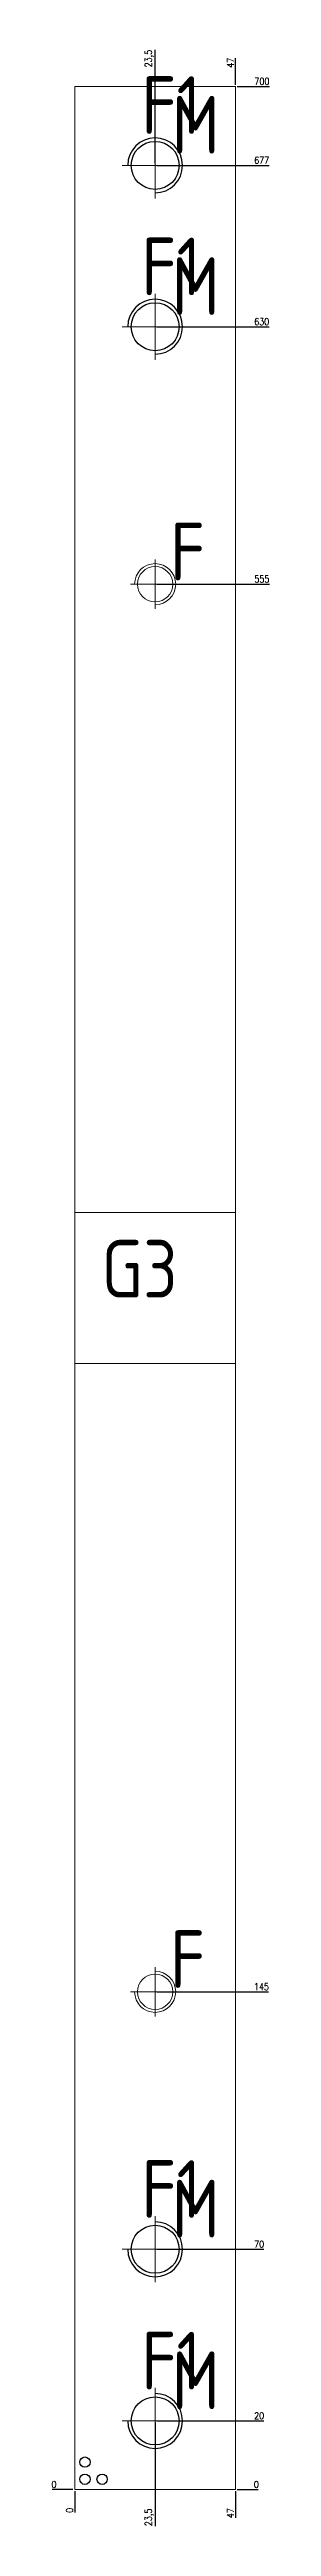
# Model space of a CAD drawing. Header units: millimetres. Extents: x 48729 to 52518, y -13032 to -10902.
# Drawn here: x 49511 to 49575, y -11916 to -11194 of the extents above; entities that cross this region are included whole.
import ezdxf
from ezdxf.enums import TextEntityAlignment as Align

# ---------------------------------------------------------------- set-up
doc = ezdxf.new("R2010")
doc.units = ezdxf.units.MM
for name, pattern in [('ACAD_ISO03W100', [0]), ('CENTER', [0]), ('DASHED', [0])]:
    doc.linetypes.add(name, pattern=pattern)
for name, color, linetype in [('B2', 255, 'Continuous'), ('B2_O', 40, 'Continuous'), ('DIM', 4, 'Continuous'), ('TEXT', 4, 'Continuous')]:
    doc.layers.add(name, color=color, linetype=linetype)
doc.styles.add('gbenor', font='gbenor.shx', dxfattribs={"bigfont": 'gbcbig.shx'})
doc.styles.get("Standard").update_dxf_attribs({"font": 'txt.shx', "width": 0.85, "bigfont": 'ctxt.shx'})
doc.dimstyles.new('T-2-WX', dxfattribs={"dimtxt": 2, "dimasz": 2, "dimexe": 0.5, "dimexo": 0.5, "dimgap": 0.5, "dimtad": 1, "dimtxsty": 'Standard', "dimblk": 'OPEN30', "dimcen": 0, "dimazin": 3, "dimtfac": 1, "dimtmove": 0, "dimatfit": 3, "dimldrblk": 'OPEN30', "dimlwd": -1, "dimlwe": -1})

msp = doc.modelspace()

# ---------------------------------------------------------------- texts
at = {"layer": 'TEXT', "color": 4, "style": 'gbenor'}
for s, p in [('F1', (49545.762, -11210.407)), ('M', (49552.913, -11216.097)), ('F1', (49545.762, -11257.407)), ('M', (49552.913, -11263.097)), ('F', (49550.556, -11340.454)), ('G3 ', (49541.062, -11549.348)), ('F', (49550.556, -11750.454)), ('F1', (49545.762, -11817.407)), ('M', (49552.913, -11823.097)), ('F1', (49545.762, -11867.407)), ('M', (49552.913, -11873.097))]:
    msp.add_text(s, height=16.8, dxfattribs=at).set_placement(p, align=Align.MIDDLE_CENTER)

# ---------------------------------------------------------------- blocks, each defined once
blk = doc.blocks.new('*D7629')
at = {"layer": 'Defpoints', "color": 0}
for p in [(49517.56, -11904.95), (49564.56, -11904.95), (49569.56, -11904.95)]:
    blk.add_point(p, dxfattribs=at)
at = {"layer": 'DIM', "color": 0}
blk.add_line((49565.06, -11904.95), (49571.19, -11904.95), dxfattribs=at)
at = {"layer": 'DIM', "color": 0, "insert": (49570.63, -11903.45), "char_height": 2, "attachment_point": 5}
blk.add_mtext('0', dxfattribs=at)
blk = doc.blocks.new('_Open30')
blk = doc.blocks.new('*D7630')
at = {"layer": 'Defpoints', "color": 0}
for p in [(49541.06, -11884.95), (49569.56, -11884.95), (49517.56, -11904.95)]:
    blk.add_point(p, dxfattribs=at)
at = {"layer": 'DIM', "color": 0}
blk.add_line((49541.56, -11884.95), (49572.81, -11884.95), dxfattribs=at)
at = {"layer": 'DIM', "color": 0, "insert": (49571.44, -11883.45), "char_height": 2, "attachment_point": 5}
blk.add_mtext('20', dxfattribs=at)
blk = doc.blocks.new('*D7631')
at = {"layer": 'Defpoints', "color": 0}
for p in [(49541.06, -11834.95), (49569.56, -11834.95), (49517.56, -11904.95)]:
    blk.add_point(p, dxfattribs=at)
at = {"layer": 'DIM', "color": 0}
blk.add_line((49541.56, -11834.95), (49572.81, -11834.95), dxfattribs=at)
at = {"layer": 'DIM', "color": 0, "insert": (49571.44, -11833.45), "char_height": 2, "attachment_point": 5}
blk.add_mtext('70', dxfattribs=at)
blk = doc.blocks.new('*D7632')
at = {"layer": 'Defpoints', "color": 0}
for p in [(49541.06, -11759.95), (49569.56, -11759.95), (49517.56, -11904.95)]:
    blk.add_point(p, dxfattribs=at)
at = {"layer": 'DIM', "color": 0}
blk.add_line((49541.56, -11759.95), (49574.19, -11759.95), dxfattribs=at)
at = {"layer": 'DIM', "color": 0, "insert": (49572.13, -11758.45), "char_height": 2, "attachment_point": 5}
blk.add_mtext('145', dxfattribs=at)
blk = doc.blocks.new('*D7633')
at = {"layer": 'Defpoints', "color": 0}
for p in [(49541.06, -11349.95), (49569.56, -11349.95), (49517.56, -11904.95)]:
    blk.add_point(p, dxfattribs=at)
at = {"layer": 'DIM', "color": 0}
blk.add_line((49541.56, -11349.95), (49574.43, -11349.95), dxfattribs=at)
at = {"layer": 'DIM', "color": 0, "insert": (49572.25, -11348.45), "char_height": 2, "attachment_point": 5}
blk.add_mtext('555', dxfattribs=at)
blk = doc.blocks.new('*D7634')
at = {"layer": 'Defpoints', "color": 0}
for p in [(49541.06, -11274.95), (49569.56, -11274.95), (49517.56, -11904.95)]:
    blk.add_point(p, dxfattribs=at)
at = {"layer": 'DIM', "color": 0}
blk.add_line((49541.56, -11274.95), (49574.35, -11274.95), dxfattribs=at)
at = {"layer": 'DIM', "color": 0, "insert": (49572.21, -11273.45), "char_height": 2, "attachment_point": 5}
blk.add_mtext('630', dxfattribs=at)
blk = doc.blocks.new('*D7635')
at = {"layer": 'Defpoints', "color": 0}
for p in [(49541.06, -11227.95), (49569.56, -11227.95), (49517.56, -11904.95)]:
    blk.add_point(p, dxfattribs=at)
at = {"layer": 'DIM', "color": 0}
blk.add_line((49541.56, -11227.95), (49574.35, -11227.95), dxfattribs=at)
at = {"layer": 'DIM', "color": 0, "insert": (49572.21, -11226.45), "char_height": 2, "attachment_point": 5}
blk.add_mtext('677', dxfattribs=at)
blk = doc.blocks.new('*D7636')
at = {"layer": 'Defpoints', "color": 0}
for p in [(49564.56, -11204.95), (49569.56, -11204.95), (49517.56, -11904.95)]:
    blk.add_point(p, dxfattribs=at)
at = {"layer": 'DIM', "color": 0}
blk.add_line((49565.06, -11204.95), (49574.43, -11204.95), dxfattribs=at)
at = {"layer": 'DIM', "color": 0, "insert": (49572.25, -11203.45), "char_height": 2, "attachment_point": 5}
blk.add_mtext('700', dxfattribs=at)
blk = doc.blocks.new('*D7637')
at = {"layer": 'Defpoints', "color": 0}
for p in [(49512.56, -11904.95), (49517.56, -11904.95), (49517.56, -11904.95)]:
    blk.add_point(p, dxfattribs=at)
at = {"layer": 'DIM', "color": 0}
blk.add_line((49517.06, -11904.95), (49510.93, -11904.95), dxfattribs=at)
at = {"layer": 'DIM', "color": 0, "insert": (49511.49, -11903.45), "char_height": 2, "attachment_point": 5}
blk.add_mtext('0', dxfattribs=at)
blk = doc.blocks.new('*D7638')
at = {"layer": 'Defpoints', "color": 0}
for p in [(49517.56, -11904.95), (49564.56, -11904.95), (49564.56, -11909.95)]:
    blk.add_point(p, dxfattribs=at)
at = {"layer": 'DIM', "color": 0}
blk.add_line((49564.56, -11905.45), (49564.56, -11913.2), dxfattribs=at)
at = {"layer": 'DIM', "color": 0, "insert": (49563.06, -11911.82), "char_height": 2, "attachment_point": 5, "rotation": 90}
blk.add_mtext('47', dxfattribs=at)
blk = doc.blocks.new('*D7639')
at = {"layer": 'Defpoints', "color": 0}
for p in [(49541.06, -11884.95), (49517.56, -11904.95), (49541.06, -11909.95)]:
    blk.add_point(p, dxfattribs=at)
at = {"layer": 'DIM', "color": 0}
blk.add_line((49541.06, -11885.45), (49541.06, -11915.63), dxfattribs=at)
at = {"layer": 'DIM', "color": 0, "insert": (49539.37, -11913.04), "char_height": 2, "attachment_point": 5, "rotation": 90}
blk.add_mtext('23,5', dxfattribs=at)
blk = doc.blocks.new('*D7640')
at = {"layer": 'Defpoints', "color": 0}
for p in [(49517.56, -11904.95), (49517.56, -11904.95), (49517.56, -11909.95)]:
    blk.add_point(p, dxfattribs=at)
at = {"layer": 'DIM', "color": 0}
blk.add_line((49517.56, -11905.45), (49517.56, -11911.58), dxfattribs=at)
at = {"layer": 'DIM', "color": 0, "insert": (49516.06, -11911.01), "char_height": 2, "attachment_point": 5, "rotation": 90}
blk.add_mtext('0', dxfattribs=at)
blk = doc.blocks.new('*D7641')
at = {"layer": 'Defpoints', "color": 0}
for p in [(49564.56, -11199.95), (49564.56, -11204.95), (49517.56, -11904.95)]:
    blk.add_point(p, dxfattribs=at)
at = {"layer": 'DIM', "color": 0}
blk.add_line((49564.56, -11204.45), (49564.56, -11196.7), dxfattribs=at)
at = {"layer": 'DIM', "color": 0, "insert": (49563.06, -11198.07), "char_height": 2, "attachment_point": 5, "rotation": 90}
blk.add_mtext('47', dxfattribs=at)
blk = doc.blocks.new('*D7642')
at = {"layer": 'Defpoints', "color": 0}
for p in [(49541.06, -11199.95), (49541.06, -11227.95), (49517.56, -11904.95)]:
    blk.add_point(p, dxfattribs=at)
at = {"layer": 'DIM', "color": 0}
blk.add_line((49541.06, -11227.45), (49541.06, -11194.27), dxfattribs=at)
at = {"layer": 'DIM', "color": 0, "insert": (49539.37, -11196.86), "char_height": 2, "attachment_point": 5, "rotation": 90}
blk.add_mtext('23,5', dxfattribs=at)

# ---------------------------------------------------------------- dimensions: what is measured, and where the dimension line sits
at = {"layer": 'DIM', "color": 94}
for feature_location, offset, dtype, origin, picture, middle in [((49541.062, -11227.948), (0, 28), 1, (49517.562, -11904.948), '*D7642', (49539.371, -11196.857)), ((49564.562, -11204.948), (0, 5), 1, (49517.562, -11904.948), '*D7641', (49563.062, -11198.072)), ((49564.562, -11204.948), (5, 0), 0, (49517.562, -11904.948), '*D7636', (49572.247, -11203.448)), ((49541.062, -11227.948), (28.5, 0), 0, (49517.562, -11904.948), '*D7635', (49572.207, -11226.448)), ((49541.062, -11274.948), (28.5, 0), 0, (49517.562, -11904.948), '*D7634', (49572.207, -11273.448)), ((49541.062, -11349.948), (28.5, 0), 0, (49517.562, -11904.948), '*D7633', (49572.247, -11348.448)), ((49541.062, -11759.948), (28.5, 0), 0, (49517.562, -11904.948), '*D7632', (49572.126, -11758.448)), ((49541.062, -11834.948), (28.5, 0), 0, (49517.562, -11904.948), '*D7631', (49571.438, -11833.448)), ((49541.062, -11884.948), (28.5, 0), 0, (49517.562, -11904.948), '*D7630', (49571.438, -11883.448)), ((49541.062, -11884.948), (0, -25), 1, (49517.562, -11904.948), '*D7639', (49539.371, -11913.038)), ((49517.561525038, -11904.947960752), (-5, 0), 0, (49517.561525038, -11904.947960752), '*D7637', (49511.494858372, -11903.447960752)), ((49564.561525038, -11904.947960752), (5, 0), 0, (49517.561525038, -11904.947960752), '*D7629', (49570.628191705, -11903.447960752)), ((49517.561525038, -11904.947960752), (0, -5), 1, (49517.561525038, -11904.947960752), '*D7640', (49516.061525038, -11911.014627419)), ((49564.562, -11904.948), (0, -5), 1, (49517.562, -11904.948), '*D7638', (49563.062, -11911.824))]:
    dim = msp.add_ordinate_dim(feature_location=feature_location, offset=offset, dtype=dtype, origin=origin, dimstyle='T-2-WX', dxfattribs=at)
    dim.commit()
    dim.dimension.update_dxf_attribs({"geometry": picture, "text_midpoint": middle})

# ---------------------------------------------------------------- linework, layer by layer
at = {"layer": 'B2', "lineweight": 13, "ltscale": 0.5}
msp.add_lwpolyline([(49564.562, -11904.948), (49517.562, -11904.948), (49517.562, -11204.948), (49564.562, -11204.948)], close=True, dxfattribs=at)
at = {"layer": 'B2_O', "color": 4, "linetype": 'CENTER', "lineweight": 15}
for p, q in [((49541.062, -11237.548), (49541.062, -11218.348)), ((49531.462, -11227.948), (49550.662, -11227.948)), ((49541.062, -11284.548), (49541.062, -11265.348)), ((49531.462, -11274.948), (49550.662, -11274.948)), ((49541.062, -11357.148), (49541.062, -11342.748)), ((49533.862, -11349.948), (49548.262, -11349.948)), ((49541.062, -11752.748), (49541.062, -11767.148)), ((49533.862, -11759.948), (49548.262, -11759.948)), ((49541.062, -11825.348), (49541.062, -11844.548)), ((49531.462, -11834.948), (49550.662, -11834.948)), ((49541.062, -11875.348), (49541.062, -11894.548)), ((49531.462, -11884.948), (49550.662, -11884.948))]:
    msp.add_line(p, q, dxfattribs=at)
at = {"layer": 'B2_O', "color": 94, "linetype": 'Continuous', "lineweight": 15}
msp.add_lwpolyline([(49517.562, -11576.948), (49517.562, -11532.948), (49564.562, -11532.948), (49564.562, -11576.948)], close=True, dxfattribs=at)
at = {"layer": 'B2_O', "linetype": 'Continuous', "lineweight": 15}
for centre in [(49541.062, -11227.948), (49541.062, -11274.948), (49541.062, -11834.948), (49541.062, -11884.948)]:
    msp.add_circle(centre, 7, dxfattribs=at)
at = {"layer": 'B2_O', "color": 4, "linetype": 'ACAD_ISO03W100', "ltscale": 2}
for centre in [(49541.062, -11227.948), (49541.062, -11274.948), (49541.062, -11834.948), (49541.062, -11884.948)]:
    msp.add_circle(centre, 7, dxfattribs=at)
at = {"layer": 'B2_O', "color": 4, "linetype": 'DASHED', "lineweight": 15}
for centre in [(49541.062, -11349.948), (49541.062, -11759.948)]:
    msp.add_circle(centre, 5.15, dxfattribs=at)
at = {"layer": 'B2_O', "linetype": 'Continuous', "lineweight": 15}
for centre, start, end in [((49541.062, -11227.948), 270, 180), ((49541.062, -11274.948), 270, 180), ((49541.062, -11834.948), 180, 90), ((49541.062, -11884.948), 180, 90)]:
    msp.add_arc(centre, 8, start, end, dxfattribs=at)
at = {"layer": 'B2_O', "color": 4, "linetype": 'ACAD_ISO03W100', "ltscale": 2}
for centre, start, end in [((49541.062, -11227.948), 270, 180), ((49541.062, -11274.948), 270, 180), ((49541.062, -11834.948), 180, 90), ((49541.062, -11884.948), 180, 90)]:
    msp.add_arc(centre, 8, start, end, dxfattribs=at)
at = {"layer": 'B2_O', "color": 4, "linetype": 'DASHED', "lineweight": 15}
for centre, start, end in [((49541.062, -11349.948), 270, 180), ((49541.062, -11759.948), 180, 90)]:
    msp.add_arc(centre, 6, start, end, dxfattribs=at)
at = {"layer": 'TEXT', "color": 4}
for centre in [(49520.562, -11896.948), (49520.562, -11901.948), (49525.562, -11901.948)]:
    msp.add_circle(centre, 1.5, dxfattribs=at)

msp.set_redraw_order([(e.dxf.handle, doc.entitydb.next_handle()) for e in msp.query("TEXT MTEXT ATTDEF DIMENSION ARC_DIMENSION")])  # texts and dimensions are drawn at this point

doc.saveas('drawing.dxf')
